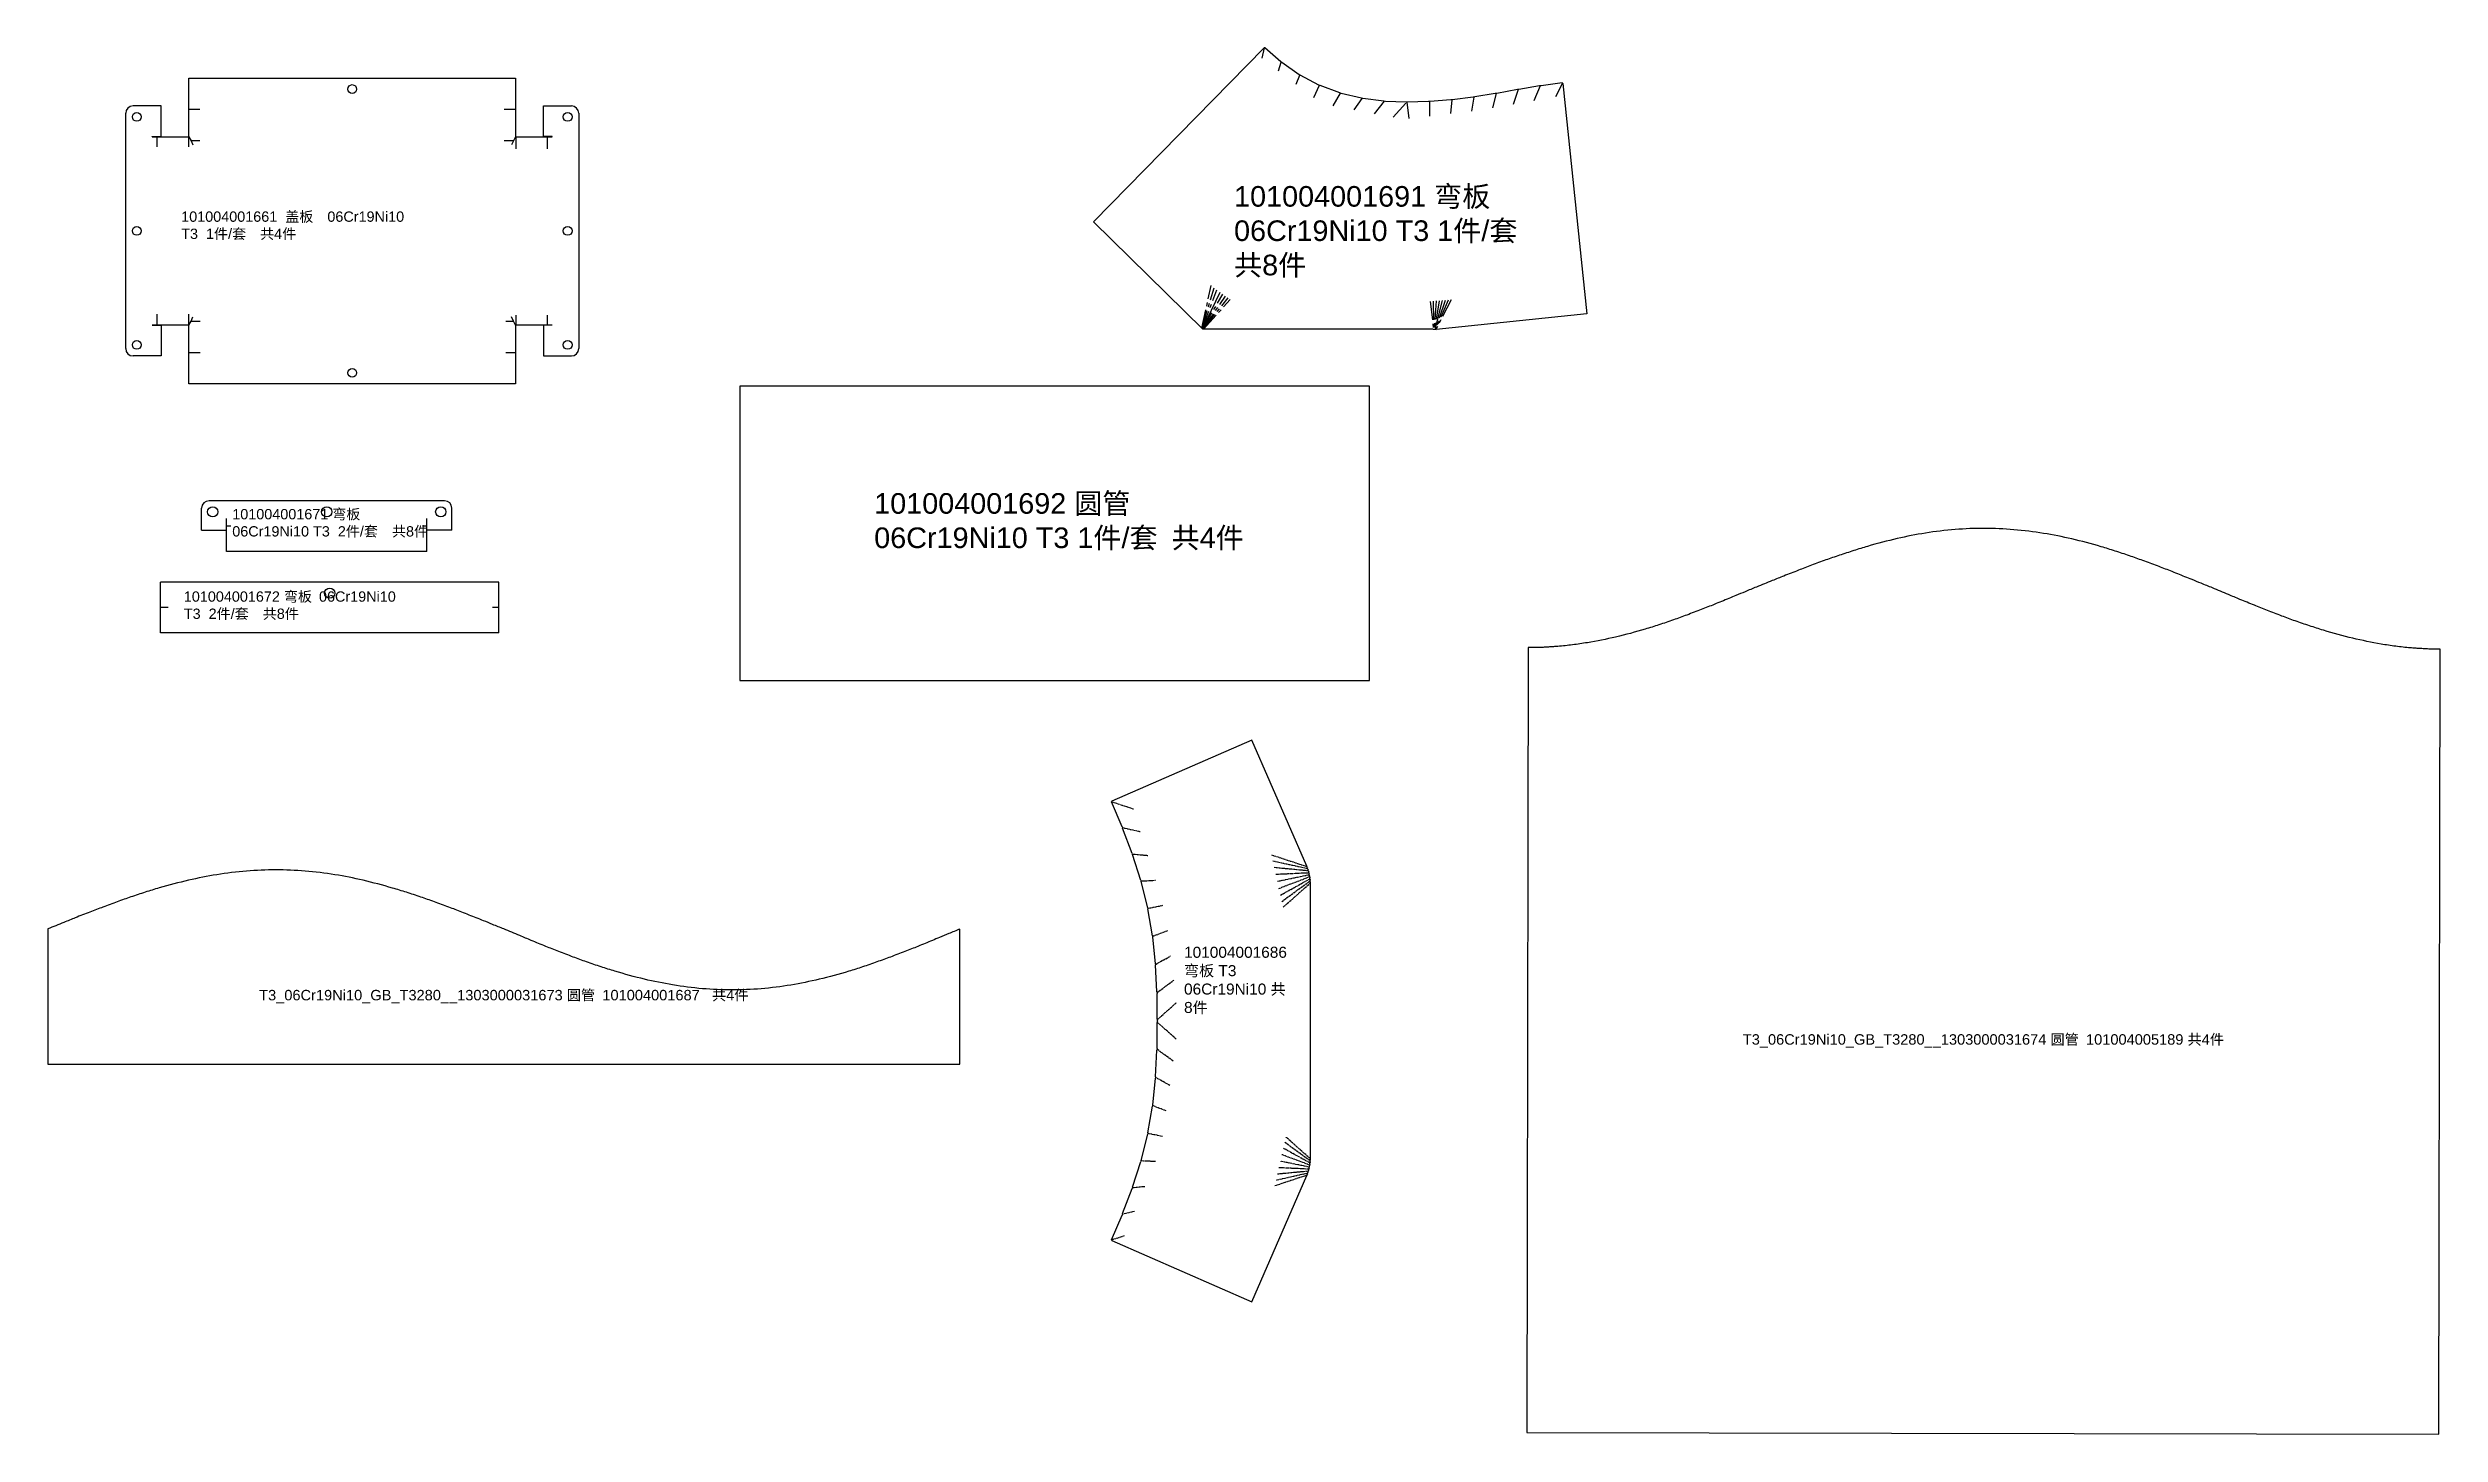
# Model space of a CAD drawing. Extents: x 2078 to 270512, y -53077 to 6402.
# Drawn here: x 31472 to 33097, y 4090 to 5032 of the extents above; entities that cross this region are included whole.
import ezdxf

# ---------------------------------------------------------------- set-up
doc = ezdxf.new("R2010")
doc.units = 0
doc.linetypes.add('CENTER', pattern=[2, 1.25, -0.25, 0.25, -0.25])
doc.linetypes.add('CENTERX2', pattern=[20.32, 12.7, -2.54, 2.54, -2.54])
doc.layers.get('0').update_dxf_attribs({"linetype": 'CONTINUOUS'})
doc.layers.add('S1', color=7, linetype='CONTINUOUS')
doc.styles.get("Standard").update_dxf_attribs({"font": 'arial.ttf'})

# ---------------------------------------------------------------- blocks, each defined once
blk = doc.blocks.new('101004001661__盖板')
at = {"color": 7, "linetype": 'CONTINUOUS'}
for p, q in [((5020.3, 1004.2), (5242.1, 1004.2)), ((5020.3, 964.3), (5020.3, 1004.2)), ((5242.1, 1004.2), (5242.1, 964.3)), ((4977.3, 820.3), (4977.3, 980.3)), ((5001.3, 985.3), (4982.3, 985.3)), ((5001.3, 964.4), (5001.3, 985.3)), ((5261.1, 964.4), (5261.1, 985.3)), ((5261.1, 985.3), (5280.1, 985.3)), ((5285.1, 980.3), (5285.1, 820.3)), ((4995.3, 964.4), (5001.3, 964.4)), ((4995.3, 964.3), (4995.3, 964.4)), ((4995.3, 964.3), (5020.3, 964.3)), ((5242.1, 964.3), (5267.1, 964.3)), ((5267.1, 964.4), (5261.1, 964.4)), ((5267.1, 964.3), (5267.1, 964.4)), ((4995.3, 836.3), (4995.3, 836.2)), ((5020.3, 836.3), (4995.3, 836.3)), ((4995.3, 836.2), (5001.3, 836.2)), ((5001.3, 836.2), (5001.3, 815.3)), ((5020.3, 796.3), (5020.3, 836.3)), ((5267.1, 836.3), (5242.1, 836.3)), ((5242.1, 836.3), (5242.1, 796.3)), ((5261.1, 836.2), (5261.1, 815.3)), ((5267.1, 836.2), (5261.1, 836.2)), ((5267.1, 836.3), (5267.1, 836.2)), ((5001.3, 815.3), (4982.3, 815.3)), ((5261.1, 815.3), (5280.1, 815.3)), ((5242.1, 796.3), (5020.3, 796.3))]:
    blk.add_line(p, q, dxfattribs=at)
at = {"color": 6, "linetype": 'CENTERX2'}
for p, q in [((5027.6, 982.9), (5020.3, 982.9)), ((5242.1, 982.9), (5234.4, 982.9)), ((4998.5, 964.3), (4998.5, 957.5)), ((5020, 964.3), (5020, 957.5)), ((5027.6, 961.5), (5021.7, 961.5)), ((5240.8, 961.5), (5234.4, 961.5)), ((5242.5, 956), (5242.5, 964.3)), ((5263.9, 956), (5263.9, 964.3)), ((4998.5, 843.8), (4998.5, 836.3)), ((5020, 843.8), (5020, 836.3)), ((5021.7, 839), (5027.8, 839)), ((5235.6, 839), (5240.8, 839)), ((5242.5, 836.3), (5242.5, 843.1)), ((5263.9, 836.3), (5263.9, 843.1)), ((5020.3, 817.6), (5027.8, 817.6)), ((5235.6, 817.6), (5242.1, 817.6))]:
    blk.add_line(p, q, dxfattribs=at)
at = {"color": 1}
for p, q in [((5020.3, 964.3), (5021.7, 961.5)), ((5021.7, 961.5), (5023, 958.7)), ((5240.8, 961.5), (5239.4, 958.7)), ((5242.1, 964.3), (5240.8, 961.5)), ((5020.3, 836.3), (5021.7, 839)), ((5021.7, 839), (5023, 841.8)), ((5240.8, 839), (5239.4, 841.8)), ((5242.1, 836.3), (5240.8, 839))]:
    blk.add_line(p, q, dxfattribs=at)
at = {"color": 7, "linetype": 'CONTINUOUS'}
for centre in [(5131.2, 996.7), (4984.8, 977.8), (5277.6, 977.8), (4984.8, 900.3), (5277.6, 900.3), (4984.8, 822.8), (5277.6, 822.8), (5131.2, 803.8)]:
    blk.add_circle(centre, 3, dxfattribs=at)
for centre, start, end in [((4982.3, 980.3), 90, 180), ((5280.1, 980.3), 0, 90), ((4982.3, 820.3), 180, 270), ((5280.1, 820.3), 270, 0)]:
    blk.add_arc(centre, 5, start, end, dxfattribs=at)
at = {"color": 3, "insert": (5015, 913.5), "char_height": 7, "attachment_point": 1}
blk.add_mtext_dynamic_manual_height_columns('101004001661  {\\fSimSun|b0|i0|c134|p2;盖板  }06Cr19Ni10  T3  1{\\fSimSun|b0|i0|c134|p2;件}/{\\fSimSun|b0|i0|c134|p2;套  共}4{\\fSimSun|b0|i0|c134|p2;件}', width=154.636, gutter_width=17.5, heights=[31.6], dxfattribs=at)
blk = doc.blocks.new('101004001671_弯板')
at = {"color": 7, "linetype": 'CONTINUOUS'}
for p, q in [((4792.8, 702.5), (4792.8, 717.5)), ((4957.8, 722.5), (4797.8, 722.5)), ((4962.8, 702.5), (4962.8, 717.5)), ((4792.8, 702.5), (4809.7, 702.5)), ((4809.8, 710.5), (4809.7, 710.5)), ((4809.7, 702.5), (4809.7, 710.5)), ((4809.8, 688), (4809.8, 710.5)), ((4945.8, 710.5), (4945.9, 710.5)), ((4945.8, 688), (4945.8, 710.5)), ((4945.9, 702.5), (4945.9, 710.5)), ((4962.8, 702.5), (4945.9, 702.5)), ((4945.8, 688), (4809.8, 688))]:
    blk.add_line(p, q, dxfattribs=at)
at = {"color": 6, "linetype": 'CENTERX2'}
for p, q in [((4812.6, 705.2), (4809.8, 705.2)), ((4945.8, 705.2), (4942.9, 705.2))]:
    blk.add_line(p, q, dxfattribs=at)
at = {"color": 7, "linetype": 'CONTINUOUS'}
for centre in [(4800.3, 715), (4877.8, 715), (4955.3, 715)]:
    blk.add_circle(centre, 3.5, dxfattribs=at)
for centre, start, end in [((4797.8, 717.5), 90, 180), ((4957.8, 717.5), 0, 90)]:
    blk.add_arc(centre, 5, start, end, dxfattribs=at)
at = {"color": 3, "insert": (4813.6, 716.9), "char_height": 7, "width": 136.611, "attachment_point": 1}
blk.add_mtext('101004001671 {\\fSimSun|b0|i0|c134|p2;弯板 }06Cr19Ni10 T3  2{\\fSimSun|b0|i0|c134|p2;件}/{\\fSimSun|b0|i0|c134|p2;套  共}8{\\fSimSun|b0|i0|c134|p2;件}', dxfattribs=at)
blk = doc.blocks.new('101004001672_弯板')
at = {"color": 7, "linetype": 'CONTINUOUS'}
for p, q in [((4994.8, 667.2), (4764.8, 667.2)), ((4764.8, 632.7), (4764.8, 667.2)), ((4994.8, 632.7), (4994.8, 667.2)), ((4994.8, 632.7), (4764.8, 632.7))]:
    blk.add_line(p, q, dxfattribs=at)
at = {"color": 6, "linetype": 'CENTERX2'}
for p, q in [((4770.1, 650), (4764.8, 650)), ((4994.8, 650), (4990.5, 650))]:
    blk.add_line(p, q, dxfattribs=at)
at = {"color": 7, "linetype": 'CONTINUOUS'}
blk.add_circle((4879.8, 659.7), 3.5, dxfattribs=at)
at = {"color": 3, "insert": (4780.7, 660.9), "char_height": 7, "width": 150.451, "attachment_point": 1}
blk.add_mtext('101004001672 {\\fSimSun|b0|i0|c134|p2;弯板 }06Cr19Ni10  T3  2{\\fSimSun|b0|i0|c134|p2;件}/{\\fSimSun|b0|i0|c134|p2;套  共}8{\\fSimSun|b0|i0|c134|p2;件}', dxfattribs=at)
blk = doc.blocks.new('101004001691_弯板')
at = {"color": 7, "linetype": 'CONTINUOUS'}
for p, q in [((-378.6, 1983.7), (-262.6, 2102)), ((-262.1, 2102.1), (-262.6, 2102)), ((-251.3, 2092.5), (-262.1, 2102.1)), ((-250.6, 2092), (-251.3, 2092.5)), ((-238.8, 2083.8), (-250.6, 2092)), ((-238.1, 2083.4), (-238.8, 2083.8)), ((-225.3, 2076.7), (-238.1, 2083.4)), ((-224.6, 2076.4), (-225.3, 2076.7)), ((-211.1, 2071.4), (-224.6, 2076.4)), ((-210.3, 2071.1), (-211.1, 2071.4)), ((-196.3, 2067.8), (-210.3, 2071.1)), ((-195.4, 2067.6), (-196.3, 2067.8)), ((-181.3, 2065.9), (-195.4, 2067.6)), ((-180.2, 2065.7), (-181.3, 2065.9)), ((-166, 2065.2), (-180.2, 2065.7)), ((-165.3, 2065.1), (-166, 2065.2)), ((-150.8, 2065.5), (-165.3, 2065.1)), ((-149.9, 2065.5), (-150.8, 2065.5)), ((-135.6, 2066.7), (-149.9, 2065.5)), ((-134.7, 2066.8), (-135.6, 2066.7)), ((-120.5, 2068.6), (-134.7, 2066.8)), ((-119.5, 2068.7), (-120.5, 2068.6)), ((-105.5, 2071), (-119.5, 2068.7)), ((-104.4, 2071.1), (-105.5, 2071)), ((-90.5, 2073.7), (-104.4, 2071.1)), ((-89.4, 2073.8), (-90.5, 2073.7)), ((-75.5, 2076.2), (-89.4, 2073.8)), ((-74.3, 2076.2), (-75.5, 2076.2)), ((-60.1, 2078.2), (-74.3, 2076.2)), ((-59.7, 2077.8), (-60.1, 2078.2)), ((-59.7, 2077.8), (-43.4, 1921.2)), ((-304.2, 1910.8), (-378.6, 1983.7)), ((-43.4, 1921.2), (-145.6, 1910.5)), ((-147.7, 1910.8), (-304.2, 1910.8)), ((-147.7, 1910.8), (-145.6, 1910.5))]:
    blk.add_line(p, q, dxfattribs=at)
at = {"color": 6, "linetype": 'CENTERX2'}
for p, q in [((-263.9, 2095.1), (-262.4, 2102)), ((-252.7, 2086.5), (-250.9, 2092.3)), ((-240.8, 2077.4), (-238.4, 2083.6)), ((-228.9, 2068.4), (-224.9, 2076.6)), ((-215.7, 2062.7), (-210.7, 2071.3)), ((-201.3, 2059.9), (-195.9, 2067.7)), ((-187.5, 2057.3), (-180.8, 2065.8)), ((-174.8, 2054.9), (-165.6, 2065.2)), ((-165.5, 2065.2), (-164.2, 2054)), ((-150.3, 2065.5), (-150.1, 2055.7)), ((-135.1, 2066.7), (-135.9, 2057.4)), ((-120, 2068.6), (-121.6, 2059.1)), ((-105, 2071.1), (-107.5, 2061.2)), ((-89.9, 2073.7), (-93.4, 2063.6)), ((-74.9, 2076.2), (-79.2, 2066.1)), ((-59.9, 2078), (-64.7, 2068.7)), ((-304.9, 1911.6), (-298.5, 1940.4)), ((-304.8, 1911.4), (-296.6, 1939)), ((-304.6, 1911.3), (-294.6, 1937.5)), ((-304.4, 1911), (-290.6, 1934.6)), ((-304.2, 1910.9), (-288.7, 1933.3)), ((-303.9, 1910.8), (-287.1, 1932.1)), ((-303.7, 1910.8), (-285.6, 1931)), ((-149.7, 1929.7), (-147.5, 1910.8)), ((-147.7, 1929.8), (-147.3, 1910.8)), ((-145.6, 1930), (-147.1, 1910.7)), ((-143.6, 1930.1), (-146.9, 1910.7)), ((-139.5, 1930.4), (-146.3, 1910.6)), ((-137.5, 1930.6), (-146.1, 1910.6)), ((-135.5, 1930.7), (-145.8, 1910.5))]:
    blk.add_line(p, q, dxfattribs=at)
at = {"color": 1}
for p, q in [((-304.5, 1911.1), (-292.5, 1936)), ((-141.5, 1930.3), (-146.6, 1910.7))]:
    blk.add_line(p, q, dxfattribs=at)
at = {"color": 3, "insert": (-283, 2008.1), "char_height": 14, "width": 204.077, "attachment_point": 1}
blk.add_mtext('101004001691 {\\fSimSun|b0|i0|c134|p2;弯板 }06Cr19Ni10 T3 1{\\fSimSun|b0|i0|c134|p2;件}/{\\fSimSun|b0|i0|c134|p2;套 }{\\fSimSun|b0|i0|c134|p2;共}8{\\fSimSun|b0|i0|c134|p2;件}', dxfattribs=at)
blk = doc.blocks.new('101004001692_圆管')
at = {"color": 7, "linetype": 'CONTINUOUS'}
for p, q in [((886.8, 2120.4), (459, 2120.4)), ((459, 2120.4), (459, 1920.4)), ((886.8, 1920.4), (886.8, 2120.4)), ((459, 1920.4), (886.8, 1920.4))]:
    blk.add_line(p, q, dxfattribs=at)
at = {"color": 3, "insert": (550.2, 2047.7), "char_height": 14, "width": 258.217, "attachment_point": 1}
blk.add_mtext('101004001692 {\\fSimSun|b0|i0|c134|p2;圆管 }06Cr19Ni10 T3 1{\\fSimSun|b0|i0|c134|p2;件}/{\\fSimSun|b0|i0|c134|p2;套 共}4{\\fSimSun|b0|i0|c134|p2;件}', dxfattribs=at)
blk = doc.blocks.new('1303000031673_圆管_101004001')
at = {"color": 7, "linetype": 'CONTINUOUS'}
for p, q in [((-619.6, 25.3), (-619.6, -66.7)), ((0, -66.7), (0, 25.2)), ((-619.6, -66.7), (0, -66.7))]:
    blk.add_line(p, q, dxfattribs=at)
for points, knots in [([(-309.8, 25.3), (-312.4, 26.3), (-317, 28.2), (-323.2, 30.7), (-330.2, 33.5), (-338, 36.6), (-347.5, 40.3), (-356.8, 43.7), (-366.4, 47.1), (-375.8, 50.2), (-388.9, 54.2), (-405, 58.5), (-424.8, 62.5), (-444.7, 64.9), (-464.7, 65.7), (-484.8, 64.9), (-504.6, 62.5), (-524.4, 58.5), (-540.6, 54.3), (-553.6, 50.3), (-563.1, 47.1), (-572.7, 43.8), (-581.9, 40.3), (-591.4, 36.7), (-600.3, 33.2), (-609.8, 29.3), (-616, 26.8), (-619.6, 25.3)], [0, 0, 0, 0, 0.02547, 0.046305, 0.062507, 0.095512, 0.125014, 0.157327, 0.187521, 0.219525, 0.250027, 0.31441, 0.37502, 0.438151, 0.5, 0.56185, 0.62498, 0.685591, 0.749974, 0.780474, 0.812479, 0.842673, 0.874986, 0.904492, 0.937493, 0.963585, 1, 1, 1, 1]), ([(0, 25.2), (-2.5, 24.2), (-7.1, 22.3), (-13.3, 19.7), (-20.3, 16.8), (-28.1, 13.6), (-37.6, 9.8), (-46.9, 6.3), (-56.5, 2.8), (-65.9, -0.5), (-78.9, -4.6), (-95.1, -9), (-115, -13.1), (-134.8, -15.6), (-154.9, -16.4), (-175, -15.6), (-194.9, -13), (-214.7, -9), (-230.9, -4.5), (-243.9, -0.4), (-253.4, 2.8), (-262.9, 6.3), (-272.2, 9.8), (-281.7, 13.6), (-290.5, 17.2), (-300, 21.2), (-306.2, 23.8), (-309.8, 25.3)], [0, 0, 0, 0, 0.025425, 0.046261, 0.062508, 0.09551, 0.125015, 0.157331, 0.187522, 0.219532, 0.250028, 0.31444, 0.375021, 0.438164, 0.5, 0.561831, 0.624979, 0.685555, 0.749972, 0.780465, 0.812478, 0.842664, 0.874985, 0.904482, 0.937492, 0.96353, 1, 1, 1, 1])]:
    blk.add_open_spline(points, degree=3, knots=knots, dxfattribs=at)
at = {"layer": 'S1', "color": 3, "insert": (-309.8, -20.7), "char_height": 7.1, "attachment_point": 5}
blk.add_mtext('T3_06Cr19Ni10_GB_T3280__1303000031673 {\\fSimSun|b0|i0|c134|p2;圆管 }101004001687   {\\fSimSun|b0|i0|c134|p2;共}4{\\fSimSun|b0|i0|c134|p2;件}', dxfattribs=at)
blk = doc.blocks.new('弯板')
at = {"color": 7, "linetype": 'CONTINUOUS'}
for p, q in [((186493.2, 443844.5), (186398.2, 443802.9)), ((186530.7, 443758.8), (186493.2, 443844.5)), ((186398.2, 443802.9), (186397.9, 443802.4)), ((186405.2, 443785.5), (186397.9, 443802.4)), ((186405.2, 443785.5), (186405.4, 443784.5)), ((186412, 443767.5), (186405.4, 443784.5)), ((186412, 443767.5), (186412.2, 443766.6)), ((186417.9, 443749.1), (186412.2, 443766.6)), ((186417.9, 443749.1), (186418, 443748.3)), ((186422.5, 443730.4), (186418, 443748.3)), ((186530.8, 443758.2), (186530.7, 443758.8)), ((186530.8, 443758.2), (186531, 443757.7)), ((186531.3, 443756.7), (186531, 443757.7)), ((186531.3, 443756.7), (186531.5, 443756.2)), ((186531.7, 443755.4), (186531.5, 443756.2)), ((186531.7, 443755.4), (186531.9, 443754.8)), ((186532, 443754), (186531.9, 443754.8)), ((186532, 443754), (186532.2, 443753.4)), ((186532.3, 443752.7), (186532.2, 443753.4)), ((186532.3, 443752.7), (186532.5, 443752)), ((186532.6, 443751.2), (186532.5, 443752)), ((186532.6, 443751.2), (186532.7, 443750.6)), ((186532.8, 443749.8), (186532.7, 443750.6)), ((186532.8, 443749.8), (186532.9, 443749.3)), ((186533, 443748.2), (186532.9, 443749.3)), ((186533, 443748.2), (186533, 443747.7)), ((186533.1, 443747.1), (186533, 443747.7)), ((186533.1, 443560.1), (186533.1, 443747.1)), ((186422.5, 443730.4), (186422.6, 443729.7)), ((186425.7, 443711.5), (186422.6, 443729.7)), ((186425.7, 443711.5), (186425.9, 443710.7)), ((186427.7, 443692.4), (186425.9, 443710.7)), ((186427.7, 443692.4), (186427.9, 443691.6)), ((186428.7, 443673.3), (186427.9, 443691.6)), ((186428.7, 443673.3), (186428.9, 443672.3)), ((186429, 443654.8), (186428.9, 443672.3)), ((186428.9, 443634.9), (186429, 443652.4)), ((186429, 443654.8), (186429.1, 443654.1)), ((186429.1, 443653), (186429, 443652.4)), ((186429.1, 443653), (186429.1, 443654.1)), ((186427.9, 443615.6), (186428.7, 443633.8)), ((186428.9, 443634.9), (186428.7, 443633.8)), ((186425.9, 443596.4), (186427.7, 443614.7)), ((186427.9, 443615.6), (186427.7, 443614.7)), ((186422.6, 443577.5), (186425.7, 443595.7)), ((186425.9, 443596.4), (186425.7, 443595.7)), ((186418, 443558.8), (186422.5, 443576.7)), ((186422.6, 443577.5), (186422.5, 443576.7)), ((186412.2, 443540.6), (186417.9, 443558.1)), ((186418, 443558.8), (186417.9, 443558.1)), ((186531.9, 443552.4), (186531.7, 443551.8)), ((186531.9, 443552.4), (186532, 443553.1)), ((186532.2, 443553.8), (186532, 443553.1)), ((186532.2, 443553.8), (186532.3, 443554.5)), ((186532.5, 443555.2), (186532.3, 443554.5)), ((186532.5, 443555.2), (186532.6, 443555.9)), ((186532.7, 443556.5), (186532.6, 443555.9)), ((186532.7, 443556.5), (186532.8, 443557.4)), ((186532.9, 443557.9), (186532.8, 443557.4)), ((186532.9, 443557.9), (186533, 443558.9)), ((186533, 443559.5), (186533.1, 443560.1)), ((186533, 443559.5), (186533, 443558.9)), ((186405.4, 443522.7), (186412, 443539.7)), ((186412.2, 443540.6), (186412, 443539.7)), ((186493.2, 443462.7), (186530.7, 443548.4)), ((186530.7, 443548.4), (186530.8, 443549)), ((186531, 443549.5), (186530.8, 443549)), ((186531, 443549.5), (186531.3, 443550.5)), ((186531.5, 443550.9), (186531.3, 443550.5)), ((186531.5, 443550.9), (186531.7, 443551.8)), ((186397.9, 443504.8), (186405.2, 443521.6)), ((186405.4, 443522.7), (186405.2, 443521.6)), ((186397.9, 443504.8), (186398.2, 443504.3)), ((186398.2, 443504.3), (186493.2, 443462.7))]:
    blk.add_line(p, q, dxfattribs=at)
at = {"color": 6, "linetype": 'CENTER'}
for p, q in [((186398, 443802.6), (186412.8, 443797.7)), ((186405.3, 443785), (186417.5, 443782.3)), ((186412.1, 443767), (186422.5, 443766.1)), ((186506.6, 443766.5), (186530.8, 443758.5)), ((186418, 443748.7), (186427.7, 443749.2)), ((186507.5, 443762.4), (186531.2, 443757.2)), ((186508.5, 443758), (186531.6, 443755.8)), ((186509.5, 443753.3), (186532, 443754.4)), ((186511.7, 443743.7), (186532.5, 443751.6)), ((186512.7, 443739.1), (186532.8, 443750.2)), ((186513.7, 443734.8), (186532.9, 443748.8)), ((186514.6, 443730.9), (186533.1, 443747.4)), ((186422.6, 443730.1), (186432.9, 443732.2)), ((186425.8, 443711.1), (186436.1, 443715)), ((186427.8, 443692), (186438.2, 443697.8)), ((186428.8, 443672.8), (186440.2, 443681.2)), ((186429, 443654.4), (186442.1, 443666.1)), ((186441.9, 443641.2), (186429, 443652.7)), ((186439.8, 443626.3), (186428.8, 443634.4)), ((186437.5, 443609.8), (186427.8, 443615.2)), ((186435.1, 443592.5), (186425.8, 443596)), ((186432.6, 443575), (186422.6, 443577.1)), ((186532.9, 443558.4), (186515.7, 443571)), ((186533.1, 443559.8), (186516.5, 443574.6)), ((186427.7, 443558), (186418, 443558.4)), ((186532, 443552.8), (186511.7, 443553.8)), ((186532.5, 443555.6), (186513.7, 443562.7)), ((186532.8, 443557), (186514.7, 443567)), ((186420.6, 443540.9), (186412.1, 443540.1)), ((186530.8, 443548.7), (186508.8, 443541.4)), ((186531.2, 443550), (186509.7, 443545.2)), ((186531.6, 443551.4), (186510.6, 443549.4)), ((186413.5, 443524), (186405.3, 443522.2)), ((186406.5, 443507.4), (186398, 443504.6))]:
    blk.add_line(p, q, dxfattribs=at)
at = {"color": 1, "linetype": 'CENTER'}
for p, q in [((186510.6, 443748.5), (186532.3, 443753)), ((186532.3, 443554.2), (186512.7, 443558.2))]:
    blk.add_line(p, q, dxfattribs=at)
at = {"insert": (186447.2, 443704), "char_height": 7.5, "width": 72.061, "attachment_point": 1}
blk.add_mtext('{\\C3;101004001686 \\fSimSun|b0|i0|c134|p2;弯板\\fArial|b0|i0|c0|p34; T3 06Cr19Ni10 \\fSimSun|b0|i0|c134|p2;共\\fArial|b0|i0|c0|p34;8\\fSimSun|b0|i0|c134|p2;件}', dxfattribs=at)
blk = doc.blocks.new('1303000031674_圆管_101004005')
at = {"color": 7, "linetype": 'CONTINUOUS'}
for p, q in [((-619.3, 226.5), (-620.2, -307.1)), ((-0.5, -308.2), (0.4, 225.4)), ((-620.2, -307.1), (-0.5, -308.2))]:
    blk.add_line(p, q, dxfattribs=at)
for points, knots in [([(-154.3, 267.1), (-156.9, 268.1), (-161.5, 270), (-167.7, 272.5), (-174.7, 275.3), (-182.5, 278.5), (-192, 282.1), (-201.3, 285.6), (-210.9, 289), (-220.3, 292.1), (-233.3, 296.2), (-249.5, 300.5), (-269.3, 304.4), (-289.1, 306.9), (-309.2, 307.8), (-329.3, 307), (-349.1, 304.6), (-369, 300.7), (-385.1, 296.4), (-398.2, 292.4), (-407.6, 289.3), (-417.2, 286), (-426.5, 282.6), (-436, 278.9), (-444.9, 275.4), (-454.4, 271.6), (-460.6, 269.1), (-464.2, 267.6)], [0, 0, 0, 0, 0.02547, 0.046305, 0.062507, 0.095512, 0.125014, 0.157327, 0.187521, 0.219524, 0.250026, 0.314409, 0.37502, 0.43815, 0.5, 0.561848, 0.62498, 0.685588, 0.749974, 0.780473, 0.812479, 0.842671, 0.874986, 0.904486, 0.937493, 0.963532, 1, 1, 1, 1]), ([(-464.2, 267.6), (-466.8, 266.6), (-471.4, 264.6), (-477.6, 262.1), (-484.6, 259.2), (-492.4, 256), (-501.9, 252.2), (-511.2, 248.7), (-520.8, 245.2), (-530.2, 242), (-543.2, 237.9), (-559.4, 233.5), (-575.9, 230.2), (-589.1, 228.3), (-596.7, 227.5), (-602, 227.1), (-604.8, 226.9), (-607.7, 226.7), (-610.6, 226.6), (-613.5, 226.5), (-616.4, 226.5), (-618.3, 226.5), (-619.3, 226.5)], [0, 0, 0, 0, 0.050938, 0.092607, 0.125007, 0.19102, 0.250014, 0.314647, 0.37502, 0.439039, 0.500025, 0.628845, 0.749995, 0.812984, 0.874994, 0.892776, 0.910578, 0.928405, 0.946258, 0.964139, 0.982053, 1, 1, 1, 1]), ([(0.4, 225.4), (-0.1, 225.4), (-1.2, 225.4), (-2.7, 225.4), (-4.3, 225.5), (-5.8, 225.5), (-7.4, 225.5), (-9, 225.6), (-10.5, 225.7), (-12, 225.8), (-13.6, 225.8), (-15.1, 225.9), (-16.7, 226.1), (-18.2, 226.2), (-22.6, 226.5), (-29.8, 227.3), (-42.9, 229.3), (-59.4, 232.7), (-75.5, 237.1), (-88.5, 241.3), (-97.9, 244.5), (-107.5, 248), (-116.7, 251.6), (-126.2, 255.4), (-135, 259), (-144.5, 262.9), (-150.7, 265.5), (-154.3, 267.1)], [0, 0, 0, 0, 0.009683, 0.019354, 0.029012, 0.038659, 0.048294, 0.057918, 0.067531, 0.077133, 0.086726, 0.09631, 0.105884, 0.115449, 0.125006, 0.18701, 0.250005, 0.371148, 0.499975, 0.560957, 0.62498, 0.685349, 0.749986, 0.808976, 0.874993, 0.927066, 1, 1, 1, 1])]:
    blk.add_open_spline(points, degree=3, knots=knots, dxfattribs=at)
at = {"layer": 'S1', "color": 3, "insert": (-309.9, -40.9), "char_height": 7.1, "attachment_point": 5}
blk.add_mtext('T3_06Cr19Ni10_GB_T3280__1303000031674 {\\fSimSun|b0|i0|c134|p2;圆管 }101004005189 {\\fSimSun|b0|i0|c134|p2;共}4{\\fSimSun|b0|i0|c134|p2;件}', dxfattribs=at)

msp = doc.modelspace()

# ---------------------------------------------------------------- block references
at = {"color": 1}
for name, p in [('101004001691_弯板', (32560.85428, 2930.24407)), ('101004001661__盖板', (26547.49857, 4007.57793)), ('101004001692_圆管', (31483.15344, 2681.91216)), ('101004001671_弯板', (26783.58856, 4001.91339)), ('101004001672_弯板', (26783.58856, 4001.91339))]:
    msp.add_blockref(name, p, dxfattribs=at)
for name, p in [('1303000031674_圆管_101004005', (33096.94573, 4398.13687)), ('弯板', (-154203.32779, -439282.73532)), ('1303000031673_圆管_101004001', (32091.53114, 4408.06055))]:
    msp.add_blockref(name, p)

doc.saveas('drawing.dxf')
